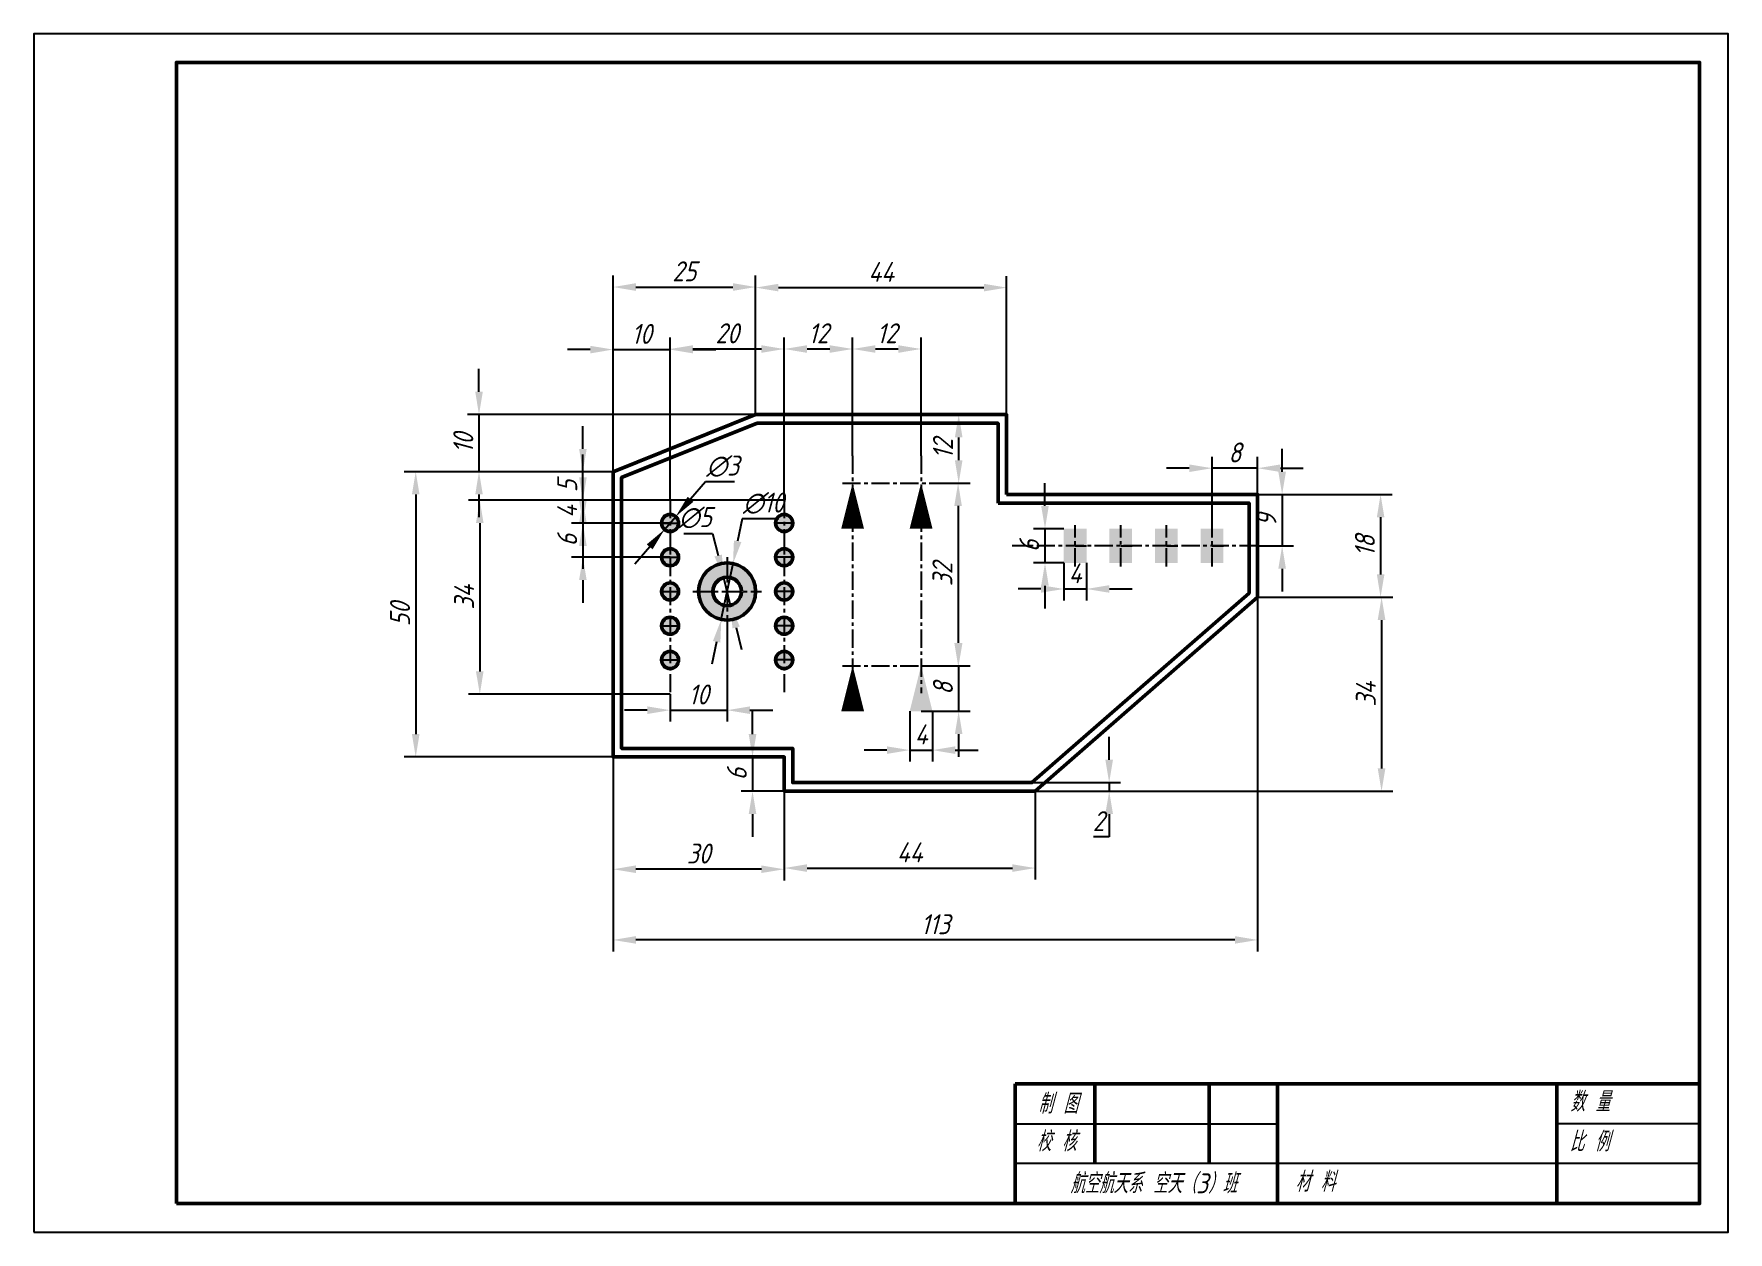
# Model space of a CAD drawing. Header units: millimetres. Extents: x 1 to 2971, y 6 to 1476.
# Drawn here: x 2674 to 2971, y 320.6 to 530.6 of the extents above; entities that cross this region are included whole.
import ezdxf

# ---------------------------------------------------------------- set-up
doc = ezdxf.new("R2010")
doc.units = ezdxf.units.MM
doc.header["$PDMODE"] = 35
doc.linetypes.add('CENTER', pattern=[50.8, 31.75, -6.35, 6.35, -6.35])
for name, color, linetype, lineweight in [('尺寸标注', 7, 'Continuous', 25), ('文字标注', 7, 'Continuous', 25), ('点画线', 1, 'CENTER', 25), ('粗实线', 7, 'Continuous', 50), ('细实线', 3, 'Continuous', 25)]:
    doc.layers.add(name, color=color, linetype=linetype, lineweight=lineweight)
doc.styles.add('国标汉字', font='gbeitc.shx', dxfattribs={"height": 3.5, "bigfont": 'gbcbig.shx'})
doc.dimstyles.new('国标尺寸', dxfattribs={"dimtxt": 3.5, "dimasz": 4, "dimexe": 2, "dimexo": 0, "dimgap": 1, "dimtad": 1, "dimtoh": 1, "dimdec": 0, "dimdsep": 46, "dimtxsty": '国标汉字', "dimcen": 3.5, "dimclre": 256, "dimaunit": 1, "dimadec": 0, "dimazin": 0, "dimtfac": 1, "dimtdec": 0, "dimtmove": 0, "dimatfit": 3, "dimfxl": 1, "dimarcsym": 0})

msp = doc.modelspace()

# ---------------------------------------------------------------- texts
at = {"layer": '尺寸标注', "insert": (2790.5, 414.87), "char_height": 3.5, "attachment_point": 5, "style": '国标汉字'}
msp.add_mtext('10', dxfattribs=at)
at = {"layer": '文字标注', "style": '国标汉字'}
for s, p in [('制 图', (2850.01, 341.41)), ('数 量', (2943.29, 341.76)), ('校 核', (2849.74, 334.81)), ('比 例', (2943.18, 334.77)), ('航空航天系 空天（3）班', (2855.64, 327.45)), ('材 料', (2895.12, 327.74))]:
    msp.add_text(s, height=3.5, dxfattribs=at).set_placement(p)

# ---------------------------------------------------------------- blocks, each defined once
blk = doc.blocks.new('*D150')
at = {"layer": 'Defpoints', "color": 0, "transparency": 16777216}
for p in [(2800.5, 486.28), (2800.5, 463.92), (2775.5, 453.92)]:
    blk.add_point(p, dxfattribs=at)
at = {"layer": '尺寸标注', "lineweight": -2, "transparency": 16777216}
for p, q in [((2775.5, 453.92), (2775.5, 488.28)), ((2800.5, 463.92), (2800.5, 488.28))]:
    blk.add_line(p, q, dxfattribs=at)
at = {"layer": '尺寸标注', "color": 0, "lineweight": -2, "transparency": 16777216}
blk.add_line((2779.5, 486.28), (2796.5, 486.28), dxfattribs=at)
at = {"layer": '尺寸标注', "color": 0, "transparency": 16777216}
for points in [[(2779.5, 486.95), (2779.5, 485.61), (2775.5, 486.28)], [(2796.5, 486.95), (2796.5, 485.61), (2800.5, 486.28)]]:
    blk.add_solid(points, dxfattribs=at)
at = {"layer": '尺寸标注', "color": 0, "transparency": 16777216, "insert": (2788, 489.03), "char_height": 3.5, "attachment_point": 5, "style": '国标汉字'}
blk.add_mtext('25', dxfattribs=at)
blk = doc.blocks.new('*D151')
at = {"layer": 'Defpoints', "color": 0, "transparency": 16777216}
for p in [(2844.5, 486.18), (2800.5, 463.92), (2844.5, 463.92)]:
    blk.add_point(p, dxfattribs=at)
at = {"layer": '尺寸标注', "lineweight": -2, "transparency": 16777216}
for p, q in [((2800.5, 463.92), (2800.5, 488.18)), ((2844.5, 463.92), (2844.5, 488.18))]:
    blk.add_line(p, q, dxfattribs=at)
at = {"layer": '尺寸标注', "color": 0, "lineweight": -2, "transparency": 16777216}
blk.add_line((2804.5, 486.18), (2840.5, 486.18), dxfattribs=at)
at = {"layer": '尺寸标注', "color": 0, "transparency": 16777216}
for points in [[(2804.5, 486.84), (2804.5, 485.51), (2800.5, 486.18)], [(2840.5, 486.84), (2840.5, 485.51), (2844.5, 486.18)]]:
    blk.add_solid(points, dxfattribs=at)
at = {"layer": '尺寸标注', "color": 0, "transparency": 16777216, "insert": (2822.5, 488.93), "char_height": 3.5, "attachment_point": 5, "style": '国标汉字'}
blk.add_mtext('44', dxfattribs=at)
blk = doc.blocks.new('*D153')
at = {"layer": 'Defpoints', "color": 0, "transparency": 16777216}
for p in [(2770.21, 453.92), (2775.5, 453.92), (2805.5, 448.92)]:
    blk.add_point(p, dxfattribs=at)
at = {"layer": '尺寸标注', "color": 0, "lineweight": -2, "transparency": 16777216}
for p, q in [((2770.21, 457.92), (2770.21, 461.92)), ((2770.21, 448.92), (2770.21, 453.92)), ((2770.21, 444.92), (2770.21, 440.92))]:
    blk.add_line(p, q, dxfattribs=at)
at = {"layer": '尺寸标注', "lineweight": -2, "transparency": 16777216}
for p, q in [((2775.5, 453.92), (2768.21, 453.92)), ((2805.5, 448.92), (2768.21, 448.92))]:
    blk.add_line(p, q, dxfattribs=at)
at = {"layer": '尺寸标注', "color": 0, "transparency": 16777216}
for points in [[(2769.55, 457.92), (2770.88, 457.92), (2770.21, 453.92)], [(2769.55, 444.92), (2770.88, 444.92), (2770.21, 448.92)]]:
    blk.add_solid(points, dxfattribs=at)
at = {"layer": '尺寸标注', "color": 0, "transparency": 16777216, "insert": (2767.46, 451.42), "char_height": 3.5, "attachment_point": 5, "rotation": 90, "style": '国标汉字'}
blk.add_mtext('5', dxfattribs=at)
blk = doc.blocks.new('*D154')
at = {"layer": 'Defpoints', "color": 0, "transparency": 16777216}
for p in [(2785.5, 448.92), (2770.21, 444.92), (2785.5, 444.92)]:
    blk.add_point(p, dxfattribs=at)
at = {"layer": '尺寸标注', "color": 0, "lineweight": -2, "transparency": 16777216}
for p, q in [((2770.21, 452.92), (2770.21, 456.92)), ((2770.21, 448.92), (2770.21, 444.92)), ((2770.21, 440.92), (2770.21, 436.92))]:
    blk.add_line(p, q, dxfattribs=at)
at = {"layer": '尺寸标注', "lineweight": -2, "transparency": 16777216}
for p, q in [((2785.5, 448.92), (2768.21, 448.92)), ((2785.5, 444.92), (2768.21, 444.92))]:
    blk.add_line(p, q, dxfattribs=at)
at = {"layer": '尺寸标注', "color": 0, "transparency": 16777216}
for points in [[(2769.55, 452.92), (2770.88, 452.92), (2770.21, 448.92)], [(2769.55, 440.92), (2770.88, 440.92), (2770.21, 444.92)]]:
    blk.add_solid(points, dxfattribs=at)
at = {"layer": '尺寸标注', "color": 0, "transparency": 16777216, "insert": (2767.46, 446.92), "char_height": 3.5, "attachment_point": 5, "rotation": 90, "style": '国标汉字'}
blk.add_mtext('4', dxfattribs=at)
blk = doc.blocks.new('*D155')
at = {"layer": 'Defpoints', "color": 0, "transparency": 16777216}
for p in [(2785.5, 444.92), (2770.21, 438.92), (2785.5, 438.92)]:
    blk.add_point(p, dxfattribs=at)
at = {"layer": '尺寸标注', "color": 0, "lineweight": -2, "transparency": 16777216}
for p, q in [((2770.21, 448.92), (2770.21, 452.92)), ((2770.21, 444.92), (2770.21, 438.92)), ((2770.21, 434.92), (2770.21, 430.92))]:
    blk.add_line(p, q, dxfattribs=at)
at = {"layer": '尺寸标注', "lineweight": -2, "transparency": 16777216}
for p, q in [((2785.5, 444.92), (2768.21, 444.92)), ((2785.5, 438.92), (2768.21, 438.92))]:
    blk.add_line(p, q, dxfattribs=at)
at = {"layer": '尺寸标注', "color": 0, "transparency": 16777216}
for points in [[(2769.55, 448.92), (2770.88, 448.92), (2770.21, 444.92)], [(2769.55, 434.92), (2770.88, 434.92), (2770.21, 438.92)]]:
    blk.add_solid(points, dxfattribs=at)
at = {"layer": '尺寸标注', "color": 0, "transparency": 16777216, "insert": (2767.46, 441.92), "char_height": 3.5, "attachment_point": 5, "rotation": 90, "style": '国标汉字'}
blk.add_mtext('6', dxfattribs=at)
blk = doc.blocks.new('*D156')
at = {"layer": 'Defpoints', "color": 0, "transparency": 16777216}
for p in [(2800.5, 463.92), (2752, 453.92), (2775.5, 453.92)]:
    blk.add_point(p, dxfattribs=at)
at = {"layer": '尺寸标注', "color": 0, "lineweight": -2, "transparency": 16777216}
for p, q in [((2752, 467.92), (2752, 471.92)), ((2752, 463.92), (2752, 453.92)), ((2752, 449.92), (2752, 445.92))]:
    blk.add_line(p, q, dxfattribs=at)
at = {"layer": '尺寸标注', "lineweight": -2, "transparency": 16777216}
for p, q in [((2800.5, 463.92), (2750, 463.92)), ((2775.5, 453.92), (2750, 453.92))]:
    blk.add_line(p, q, dxfattribs=at)
at = {"layer": '尺寸标注', "color": 0, "transparency": 16777216}
for points in [[(2751.34, 467.92), (2752.67, 467.92), (2752, 463.92)], [(2751.34, 449.92), (2752.67, 449.92), (2752, 453.92)]]:
    blk.add_solid(points, dxfattribs=at)
at = {"layer": '尺寸标注', "color": 0, "transparency": 16777216, "insert": (2749.25, 458.92), "char_height": 3.5, "attachment_point": 5, "rotation": 90, "style": '国标汉字'}
blk.add_mtext('10', dxfattribs=at)
blk = doc.blocks.new('*D157')
at = {"layer": 'Defpoints', "color": 0, "transparency": 16777216}
for p in [(2785.5, 475.32), (2775.5, 453.92), (2785.5, 448.92)]:
    blk.add_point(p, dxfattribs=at)
at = {"layer": '尺寸标注', "color": 0, "lineweight": -2, "transparency": 16777216}
for p, q in [((2771.5, 475.32), (2767.5, 475.32)), ((2775.5, 475.32), (2785.5, 475.32)), ((2789.5, 475.32), (2793.5, 475.32))]:
    blk.add_line(p, q, dxfattribs=at)
at = {"layer": '尺寸标注', "lineweight": -2, "transparency": 16777216}
for p, q in [((2775.5, 453.92), (2775.5, 477.32)), ((2785.5, 448.92), (2785.5, 477.32))]:
    blk.add_line(p, q, dxfattribs=at)
at = {"layer": '尺寸标注', "color": 0, "transparency": 16777216}
for points in [[(2771.5, 475.98), (2771.5, 474.65), (2775.5, 475.32)], [(2789.5, 475.98), (2789.5, 474.65), (2785.5, 475.32)]]:
    blk.add_solid(points, dxfattribs=at)
at = {"layer": '尺寸标注', "color": 0, "transparency": 16777216, "insert": (2780.5, 478.07), "char_height": 3.5, "attachment_point": 5, "style": '国标汉字'}
blk.add_mtext('10', dxfattribs=at)
blk = doc.blocks.new('*D158')
at = {"layer": 'Defpoints', "color": 0, "transparency": 16777216}
for p in [(2805.5, 475.42), (2785.5, 448.92), (2805.5, 448.92)]:
    blk.add_point(p, dxfattribs=at)
at = {"layer": '尺寸标注', "lineweight": -2, "transparency": 16777216}
for p, q in [((2785.5, 448.92), (2785.5, 477.42)), ((2805.5, 448.92), (2805.5, 477.42))]:
    blk.add_line(p, q, dxfattribs=at)
at = {"layer": '尺寸标注', "color": 0, "lineweight": -2, "transparency": 16777216}
blk.add_line((2789.5, 475.42), (2801.5, 475.42), dxfattribs=at)
at = {"layer": '尺寸标注', "color": 0, "transparency": 16777216}
for points in [[(2789.5, 476.08), (2789.5, 474.75), (2785.5, 475.42)], [(2801.5, 476.08), (2801.5, 474.75), (2805.5, 475.42)]]:
    blk.add_solid(points, dxfattribs=at)
at = {"layer": '尺寸标注', "color": 0, "transparency": 16777216, "insert": (2795.5, 478.17), "char_height": 3.5, "attachment_point": 5, "style": '国标汉字'}
blk.add_mtext('20', dxfattribs=at)
blk = doc.blocks.new('*D159')
at = {"layer": 'Defpoints', "color": 0, "transparency": 16777216}
for p in [(2817.5, 475.42), (2817.5, 456.72), (2805.5, 448.92)]:
    blk.add_point(p, dxfattribs=at)
at = {"layer": '尺寸标注', "lineweight": -2, "transparency": 16777216}
for p, q in [((2805.5, 448.92), (2805.5, 477.42)), ((2817.5, 456.72), (2817.5, 477.42))]:
    blk.add_line(p, q, dxfattribs=at)
at = {"layer": '尺寸标注', "color": 0, "lineweight": -2, "transparency": 16777216}
blk.add_line((2809.5, 475.42), (2813.5, 475.42), dxfattribs=at)
at = {"layer": '尺寸标注', "color": 0, "transparency": 16777216}
for points in [[(2809.5, 476.08), (2809.5, 474.75), (2805.5, 475.42)], [(2813.5, 476.08), (2813.5, 474.75), (2817.5, 475.42)]]:
    blk.add_solid(points, dxfattribs=at)
at = {"layer": '尺寸标注', "color": 0, "transparency": 16777216, "insert": (2811.5, 478.17), "char_height": 3.5, "attachment_point": 5, "style": '国标汉字'}
blk.add_mtext('12', dxfattribs=at)
blk = doc.blocks.new('*D160')
at = {"layer": 'Defpoints', "color": 0, "transparency": 16777216}
for p in [(2829.5, 475.42), (2817.5, 456.72), (2829.5, 456.72)]:
    blk.add_point(p, dxfattribs=at)
at = {"layer": '尺寸标注', "lineweight": -2, "transparency": 16777216}
for p, q in [((2817.5, 456.72), (2817.5, 477.42)), ((2829.5, 456.72), (2829.5, 477.42))]:
    blk.add_line(p, q, dxfattribs=at)
at = {"layer": '尺寸标注', "color": 0, "lineweight": -2, "transparency": 16777216}
blk.add_line((2821.5, 475.42), (2825.5, 475.42), dxfattribs=at)
at = {"layer": '尺寸标注', "color": 0, "transparency": 16777216}
for points in [[(2821.5, 476.08), (2821.5, 474.75), (2817.5, 475.42)], [(2825.5, 476.08), (2825.5, 474.75), (2829.5, 475.42)]]:
    blk.add_solid(points, dxfattribs=at)
at = {"layer": '尺寸标注', "color": 0, "transparency": 16777216, "insert": (2823.5, 478.17), "char_height": 3.5, "attachment_point": 5, "style": '国标汉字'}
blk.add_mtext('12', dxfattribs=at)
blk = doc.blocks.new('*D161')
at = {"layer": 'Defpoints', "color": 0, "transparency": 16777216}
for p in [(2831.3, 463.92), (2836.09, 463.92), (2831.3, 451.92)]:
    blk.add_point(p, dxfattribs=at)
at = {"layer": '尺寸标注', "lineweight": -2, "transparency": 16777216}
for p, q in [((2831.3, 463.92), (2838.09, 463.92)), ((2831.3, 451.92), (2838.09, 451.92))]:
    blk.add_line(p, q, dxfattribs=at)
at = {"layer": '尺寸标注', "color": 0, "lineweight": -2, "transparency": 16777216}
blk.add_line((2836.09, 455.92), (2836.09, 459.92), dxfattribs=at)
at = {"layer": '尺寸标注', "color": 0, "transparency": 16777216}
for points in [[(2835.42, 459.92), (2836.76, 459.92), (2836.09, 463.92)], [(2835.42, 455.92), (2836.76, 455.92), (2836.09, 451.92)]]:
    blk.add_solid(points, dxfattribs=at)
at = {"layer": '尺寸标注', "color": 0, "transparency": 16777216, "insert": (2833.34, 457.92), "char_height": 3.5, "attachment_point": 5, "rotation": 90, "style": '国标汉字'}
blk.add_mtext('12', dxfattribs=at)
blk = doc.blocks.new('*D162')
at = {"layer": 'Defpoints', "color": 0, "transparency": 16777216}
for p in [(2831.3, 451.92), (2831.3, 419.92), (2835.99, 419.92)]:
    blk.add_point(p, dxfattribs=at)
at = {"layer": '尺寸标注', "lineweight": -2, "transparency": 16777216}
for p, q in [((2831.3, 451.92), (2837.99, 451.92)), ((2831.3, 419.92), (2837.99, 419.92))]:
    blk.add_line(p, q, dxfattribs=at)
at = {"layer": '尺寸标注', "color": 0, "lineweight": -2, "transparency": 16777216}
blk.add_line((2835.99, 447.92), (2835.99, 423.92), dxfattribs=at)
at = {"layer": '尺寸标注', "color": 0, "transparency": 16777216}
for points in [[(2835.32, 447.92), (2836.65, 447.92), (2835.99, 451.92)], [(2835.32, 423.92), (2836.65, 423.92), (2835.99, 419.92)]]:
    blk.add_solid(points, dxfattribs=at)
at = {"layer": '尺寸标注', "color": 0, "transparency": 16777216, "insert": (2833.24, 435.92), "char_height": 3.5, "attachment_point": 5, "rotation": 90, "style": '国标汉字'}
blk.add_mtext('32', dxfattribs=at)
blk = doc.blocks.new('*D163')
at = {"layer": 'Defpoints', "color": 0, "transparency": 16777216}
for p in [(2829.5, 419.92), (2829.5, 411.92), (2836.08, 411.92)]:
    blk.add_point(p, dxfattribs=at)
at = {"layer": '尺寸标注', "color": 0, "lineweight": -2, "transparency": 16777216}
for p, q in [((2836.08, 423.92), (2836.08, 427.92)), ((2836.08, 419.92), (2836.08, 411.92)), ((2836.08, 407.92), (2836.08, 403.92))]:
    blk.add_line(p, q, dxfattribs=at)
at = {"layer": '尺寸标注', "lineweight": -2, "transparency": 16777216}
for p, q in [((2829.5, 419.92), (2838.08, 419.92)), ((2829.5, 411.92), (2838.08, 411.92))]:
    blk.add_line(p, q, dxfattribs=at)
at = {"layer": '尺寸标注', "color": 0, "transparency": 16777216}
for points in [[(2835.42, 423.92), (2836.75, 423.92), (2836.08, 419.92)], [(2835.42, 407.92), (2836.75, 407.92), (2836.08, 411.92)]]:
    blk.add_solid(points, dxfattribs=at)
at = {"layer": '尺寸标注', "color": 0, "transparency": 16777216, "insert": (2833.33, 415.92), "char_height": 3.5, "attachment_point": 5, "rotation": 90, "style": '国标汉字'}
blk.add_mtext('8', dxfattribs=at)
blk = doc.blocks.new('*D164')
at = {"layer": 'Defpoints', "color": 0, "transparency": 16777216}
for p in [(2827.5, 411.92), (2831.5, 411.92), (2831.5, 405.12)]:
    blk.add_point(p, dxfattribs=at)
at = {"layer": '尺寸标注', "lineweight": -2, "transparency": 16777216}
for p, q in [((2827.5, 411.92), (2827.5, 403.12)), ((2831.5, 411.92), (2831.5, 403.12))]:
    blk.add_line(p, q, dxfattribs=at)
at = {"layer": '尺寸标注', "color": 0, "lineweight": -2, "transparency": 16777216}
for p, q in [((2823.5, 405.12), (2819.5, 405.12)), ((2827.5, 405.12), (2831.5, 405.12)), ((2835.5, 405.12), (2839.5, 405.12))]:
    blk.add_line(p, q, dxfattribs=at)
at = {"layer": '尺寸标注', "color": 0, "transparency": 16777216}
for points in [[(2823.5, 405.78), (2823.5, 404.45), (2827.5, 405.12)], [(2835.5, 405.78), (2835.5, 404.45), (2831.5, 405.12)]]:
    blk.add_solid(points, dxfattribs=at)
at = {"layer": '尺寸标注', "color": 0, "transparency": 16777216, "insert": (2829.5, 407.87), "char_height": 3.5, "attachment_point": 5, "style": '国标汉字'}
blk.add_mtext('4', dxfattribs=at)
blk = doc.blocks.new('*D165')
at = {"layer": 'Defpoints', "color": 0, "transparency": 16777216}
for p in [(2848.94, 399.42), (2848.94, 397.92), (2862.47, 397.92)]:
    blk.add_point(p, dxfattribs=at)
at = {"layer": '尺寸标注', "color": 0, "lineweight": -2, "transparency": 16777216}
for p, q in [((2862.47, 403.42), (2862.47, 407.42)), ((2862.47, 399.42), (2862.47, 397.92)), ((2862.47, 393.92), (2862.47, 389.92)), ((2862.47, 389.92), (2859.72, 389.92))]:
    blk.add_line(p, q, dxfattribs=at)
at = {"layer": '尺寸标注', "lineweight": -2, "transparency": 16777216}
for p, q in [((2848.94, 399.42), (2864.47, 399.42)), ((2848.94, 397.92), (2864.47, 397.92))]:
    blk.add_line(p, q, dxfattribs=at)
at = {"layer": '尺寸标注', "color": 0, "transparency": 16777216}
for points in [[(2861.8, 403.42), (2863.14, 403.42), (2862.47, 399.42)], [(2861.8, 393.92), (2863.14, 393.92), (2862.47, 397.92)]]:
    blk.add_solid(points, dxfattribs=at)
at = {"layer": '尺寸标注', "color": 0, "transparency": 16777216, "insert": (2860.6, 392.67), "char_height": 3.5, "attachment_point": 5, "style": '国标汉字'}
blk.add_mtext('2', dxfattribs=at)
blk = doc.blocks.new('*D166')
at = {"layer": 'Defpoints', "color": 0, "transparency": 16777216}
for p in [(2888.5, 449.92), (2888.5, 440.92), (2892.79, 440.92)]:
    blk.add_point(p, dxfattribs=at)
at = {"layer": '尺寸标注', "color": 0, "lineweight": -2, "transparency": 16777216}
for p, q in [((2892.79, 453.92), (2892.79, 457.92)), ((2892.79, 449.92), (2892.79, 440.92)), ((2892.79, 436.92), (2892.79, 432.92))]:
    blk.add_line(p, q, dxfattribs=at)
at = {"layer": '尺寸标注', "lineweight": -2, "transparency": 16777216}
for p, q in [((2888.5, 449.92), (2894.79, 449.92)), ((2888.5, 440.92), (2894.79, 440.92))]:
    blk.add_line(p, q, dxfattribs=at)
at = {"layer": '尺寸标注', "color": 0, "transparency": 16777216}
for points in [[(2892.12, 453.92), (2893.46, 453.92), (2892.79, 449.92)], [(2892.12, 436.92), (2893.46, 436.92), (2892.79, 440.92)]]:
    blk.add_solid(points, dxfattribs=at)
at = {"layer": '尺寸标注', "color": 0, "transparency": 16777216, "insert": (2890.04, 445.42), "char_height": 3.5, "attachment_point": 5, "rotation": 90, "style": '国标汉字'}
blk.add_mtext('9', dxfattribs=at)
blk = doc.blocks.new('*D167')
at = {"layer": 'Defpoints', "color": 0, "transparency": 16777216}
for p in [(2880.5, 454.53), (2888.5, 449.92), (2880.5, 444.52)]:
    blk.add_point(p, dxfattribs=at)
at = {"layer": '尺寸标注', "color": 0, "lineweight": -2, "transparency": 16777216}
for p, q in [((2876.5, 454.53), (2872.5, 454.53)), ((2888.5, 454.53), (2880.5, 454.53)), ((2892.5, 454.53), (2896.5, 454.53))]:
    blk.add_line(p, q, dxfattribs=at)
at = {"layer": '尺寸标注', "lineweight": -2, "transparency": 16777216}
for p, q in [((2880.5, 444.52), (2880.5, 456.53)), ((2888.5, 449.92), (2888.5, 456.53))]:
    blk.add_line(p, q, dxfattribs=at)
at = {"layer": '尺寸标注', "color": 0, "transparency": 16777216}
for points in [[(2876.5, 455.19), (2876.5, 453.86), (2880.5, 454.53)], [(2892.5, 455.19), (2892.5, 453.86), (2888.5, 454.53)]]:
    blk.add_solid(points, dxfattribs=at)
at = {"layer": '尺寸标注', "color": 0, "transparency": 16777216, "insert": (2884.5, 457.28), "char_height": 3.5, "attachment_point": 5, "style": '国标汉字'}
blk.add_mtext('8', dxfattribs=at)
blk = doc.blocks.new('*D168')
at = {"layer": 'Defpoints', "color": 0, "transparency": 16777216}
for p in [(2854.5, 437.92), (2858.5, 437.92), (2858.5, 433.36)]:
    blk.add_point(p, dxfattribs=at)
at = {"layer": '尺寸标注', "lineweight": -2, "transparency": 16777216}
for p, q in [((2854.5, 437.92), (2854.5, 431.36)), ((2858.5, 437.92), (2858.5, 431.36))]:
    blk.add_line(p, q, dxfattribs=at)
at = {"layer": '尺寸标注', "color": 0, "lineweight": -2, "transparency": 16777216}
for p, q in [((2850.5, 433.36), (2846.5, 433.36)), ((2854.5, 433.36), (2858.5, 433.36)), ((2862.5, 433.36), (2866.5, 433.36))]:
    blk.add_line(p, q, dxfattribs=at)
at = {"layer": '尺寸标注', "color": 0, "transparency": 16777216}
for points in [[(2850.5, 434.03), (2850.5, 432.7), (2854.5, 433.36)], [(2862.5, 434.03), (2862.5, 432.7), (2858.5, 433.36)]]:
    blk.add_solid(points, dxfattribs=at)
at = {"layer": '尺寸标注', "color": 0, "transparency": 16777216, "insert": (2856.5, 436.11), "char_height": 3.5, "attachment_point": 5, "style": '国标汉字'}
blk.add_mtext('4', dxfattribs=at)
blk = doc.blocks.new('*D169')
at = {"layer": 'Defpoints', "color": 0, "transparency": 16777216}
for p in [(2854.5, 443.92), (2851.22, 437.92), (2854.5, 437.92)]:
    blk.add_point(p, dxfattribs=at)
at = {"layer": '尺寸标注', "color": 0, "lineweight": -2, "transparency": 16777216}
for p, q in [((2851.22, 447.92), (2851.22, 451.92)), ((2851.22, 443.92), (2851.22, 437.92)), ((2851.22, 433.92), (2851.22, 429.92))]:
    blk.add_line(p, q, dxfattribs=at)
at = {"layer": '尺寸标注', "lineweight": -2, "transparency": 16777216}
for p, q in [((2854.5, 443.92), (2849.22, 443.92)), ((2854.5, 437.92), (2849.22, 437.92))]:
    blk.add_line(p, q, dxfattribs=at)
at = {"layer": '尺寸标注', "color": 0, "transparency": 16777216}
for points in [[(2850.55, 447.92), (2851.88, 447.92), (2851.22, 443.92)], [(2850.55, 433.92), (2851.88, 433.92), (2851.22, 437.92)]]:
    blk.add_solid(points, dxfattribs=at)
at = {"layer": '尺寸标注', "color": 0, "transparency": 16777216, "insert": (2848.47, 440.92), "char_height": 3.5, "attachment_point": 5, "rotation": 90, "style": '国标汉字'}
blk.add_mtext('6', dxfattribs=at)
blk = doc.blocks.new('*D170')
at = {"layer": 'Defpoints', "color": 0, "transparency": 16777216}
for p in [(2785.5, 448.92), (2752.14, 414.92), (2785.5, 414.92)]:
    blk.add_point(p, dxfattribs=at)
at = {"layer": '尺寸标注', "lineweight": -2, "transparency": 16777216}
for p, q in [((2785.5, 448.92), (2750.14, 448.92)), ((2785.5, 414.92), (2750.14, 414.92))]:
    blk.add_line(p, q, dxfattribs=at)
at = {"layer": '尺寸标注', "color": 0, "lineweight": -2, "transparency": 16777216}
blk.add_line((2752.14, 444.92), (2752.14, 418.92), dxfattribs=at)
at = {"layer": '尺寸标注', "color": 0, "transparency": 16777216}
for points in [[(2751.47, 444.92), (2752.8, 444.92), (2752.14, 448.92)], [(2751.47, 418.92), (2752.8, 418.92), (2752.14, 414.92)]]:
    blk.add_solid(points, dxfattribs=at)
at = {"layer": '尺寸标注', "color": 0, "transparency": 16777216, "insert": (2749.39, 431.92), "char_height": 3.5, "attachment_point": 5, "rotation": 90, "style": '国标汉字'}
blk.add_mtext('34', dxfattribs=at)
blk = doc.blocks.new('*D171')
at = {"layer": 'Defpoints', "color": 0, "transparency": 16777216}
for p in [(2775.5, 453.92), (2740.91, 403.92), (2775.5, 403.92)]:
    blk.add_point(p, dxfattribs=at)
at = {"layer": '尺寸标注', "lineweight": -2, "transparency": 16777216}
for p, q in [((2775.5, 453.92), (2738.91, 453.92)), ((2775.5, 403.92), (2738.91, 403.92))]:
    blk.add_line(p, q, dxfattribs=at)
at = {"layer": '尺寸标注', "color": 0, "lineweight": -2, "transparency": 16777216}
blk.add_line((2740.91, 449.92), (2740.91, 407.92), dxfattribs=at)
at = {"layer": '尺寸标注', "color": 0, "transparency": 16777216}
for points in [[(2740.24, 449.92), (2741.57, 449.92), (2740.91, 453.92)], [(2740.24, 407.92), (2741.57, 407.92), (2740.91, 403.92)]]:
    blk.add_solid(points, dxfattribs=at)
at = {"layer": '尺寸标注', "color": 0, "transparency": 16777216, "insert": (2738.16, 428.92), "char_height": 3.5, "attachment_point": 5, "rotation": 90, "style": '国标汉字'}
blk.add_mtext('50', dxfattribs=at)
blk = doc.blocks.new('*D172')
at = {"layer": 'Defpoints', "color": 0, "transparency": 16777216}
for p in [(2805.5, 403.92), (2799.95, 397.92), (2805.5, 397.92)]:
    blk.add_point(p, dxfattribs=at)
at = {"layer": '尺寸标注', "color": 0, "lineweight": -2, "transparency": 16777216}
for p, q in [((2799.95, 407.92), (2799.95, 411.92)), ((2799.95, 403.92), (2799.95, 397.92)), ((2799.95, 393.92), (2799.95, 389.92))]:
    blk.add_line(p, q, dxfattribs=at)
at = {"layer": '尺寸标注', "lineweight": -2, "transparency": 16777216}
for p, q in [((2805.5, 403.92), (2797.95, 403.92)), ((2805.5, 397.92), (2797.95, 397.92))]:
    blk.add_line(p, q, dxfattribs=at)
at = {"layer": '尺寸标注', "color": 0, "transparency": 16777216}
for points in [[(2799.28, 407.92), (2800.62, 407.92), (2799.95, 403.92)], [(2799.28, 393.92), (2800.62, 393.92), (2799.95, 397.92)]]:
    blk.add_solid(points, dxfattribs=at)
at = {"layer": '尺寸标注', "color": 0, "transparency": 16777216, "insert": (2797.2, 400.92), "char_height": 3.5, "attachment_point": 5, "rotation": 90, "style": '国标汉字'}
blk.add_mtext('6', dxfattribs=at)
blk = doc.blocks.new('*D173')
at = {"layer": 'Defpoints', "color": 0, "transparency": 16777216}
for p in [(2775.5, 403.92), (2805.5, 397.92), (2775.5, 384.24)]:
    blk.add_point(p, dxfattribs=at)
at = {"layer": '尺寸标注', "lineweight": -2, "transparency": 16777216}
for p, q in [((2775.5, 403.92), (2775.5, 382.24)), ((2805.5, 397.92), (2805.5, 382.24))]:
    blk.add_line(p, q, dxfattribs=at)
at = {"layer": '尺寸标注', "color": 0, "lineweight": -2, "transparency": 16777216}
blk.add_line((2801.5, 384.24), (2779.5, 384.24), dxfattribs=at)
at = {"layer": '尺寸标注', "color": 0, "transparency": 16777216}
for points in [[(2779.5, 384.91), (2779.5, 383.58), (2775.5, 384.24)], [(2801.5, 384.91), (2801.5, 383.58), (2805.5, 384.24)]]:
    blk.add_solid(points, dxfattribs=at)
at = {"layer": '尺寸标注', "color": 0, "transparency": 16777216, "insert": (2790.5, 386.99), "char_height": 3.5, "attachment_point": 5, "style": '国标汉字'}
blk.add_mtext('30', dxfattribs=at)
blk = doc.blocks.new('*D174')
at = {"layer": 'Defpoints', "color": 0, "transparency": 16777216}
for p in [(2805.5, 397.92), (2849.5, 397.92), (2849.5, 384.45)]:
    blk.add_point(p, dxfattribs=at)
at = {"layer": '尺寸标注', "lineweight": -2, "transparency": 16777216}
for p, q in [((2805.5, 397.92), (2805.5, 382.45)), ((2849.5, 397.92), (2849.5, 382.45))]:
    blk.add_line(p, q, dxfattribs=at)
at = {"layer": '尺寸标注', "color": 0, "lineweight": -2, "transparency": 16777216}
blk.add_line((2809.5, 384.45), (2845.5, 384.45), dxfattribs=at)
at = {"layer": '尺寸标注', "color": 0, "transparency": 16777216}
for points in [[(2809.5, 385.11), (2809.5, 383.78), (2805.5, 384.45)], [(2845.5, 385.11), (2845.5, 383.78), (2849.5, 384.45)]]:
    blk.add_solid(points, dxfattribs=at)
at = {"layer": '尺寸标注', "color": 0, "transparency": 16777216, "insert": (2827.5, 387.2), "char_height": 3.5, "attachment_point": 5, "style": '国标汉字'}
blk.add_mtext('44', dxfattribs=at)
blk = doc.blocks.new('*D175')
at = {"layer": 'Defpoints', "color": 0, "transparency": 16777216}
for p in [(2888.5, 431.92), (2775.5, 403.92), (2775.5, 371.85)]:
    blk.add_point(p, dxfattribs=at)
at = {"layer": '尺寸标注', "lineweight": -2, "transparency": 16777216}
for p, q in [((2888.5, 431.92), (2888.5, 369.85)), ((2775.5, 403.92), (2775.5, 369.85))]:
    blk.add_line(p, q, dxfattribs=at)
at = {"layer": '尺寸标注', "color": 0, "lineweight": -2, "transparency": 16777216}
blk.add_line((2884.5, 371.85), (2779.5, 371.85), dxfattribs=at)
at = {"layer": '尺寸标注', "color": 0, "transparency": 16777216}
for points in [[(2779.5, 372.52), (2779.5, 371.19), (2775.5, 371.85)], [(2884.5, 372.52), (2884.5, 371.19), (2888.5, 371.85)]]:
    blk.add_solid(points, dxfattribs=at)
at = {"layer": '尺寸标注', "color": 0, "transparency": 16777216, "insert": (2832, 374.6), "char_height": 3.5, "attachment_point": 5, "style": '国标汉字'}
blk.add_mtext('113', dxfattribs=at)
blk = doc.blocks.new('*D176')
at = {"layer": 'Defpoints', "color": 0, "transparency": 16777216}
for p in [(2888.5, 449.92), (2888.5, 431.92), (2910.05, 431.92)]:
    blk.add_point(p, dxfattribs=at)
at = {"layer": '尺寸标注', "lineweight": -2, "transparency": 16777216}
for p, q in [((2888.5, 449.92), (2912.05, 449.92)), ((2888.5, 431.92), (2912.05, 431.92))]:
    blk.add_line(p, q, dxfattribs=at)
at = {"layer": '尺寸标注', "color": 0, "lineweight": -2, "transparency": 16777216}
blk.add_line((2910.05, 445.92), (2910.05, 435.92), dxfattribs=at)
at = {"layer": '尺寸标注', "color": 0, "transparency": 16777216}
for points in [[(2909.39, 445.92), (2910.72, 445.92), (2910.05, 449.92)], [(2909.39, 435.92), (2910.72, 435.92), (2910.05, 431.92)]]:
    blk.add_solid(points, dxfattribs=at)
at = {"layer": '尺寸标注', "color": 0, "transparency": 16777216, "insert": (2907.3, 440.92), "char_height": 3.5, "attachment_point": 5, "rotation": 90, "style": '国标汉字'}
blk.add_mtext('18', dxfattribs=at)
blk = doc.blocks.new('*D177')
at = {"layer": 'Defpoints', "color": 0, "transparency": 16777216}
for p in [(2888.5, 431.92), (2849.5, 397.92), (2910.22, 397.92)]:
    blk.add_point(p, dxfattribs=at)
at = {"layer": '尺寸标注', "lineweight": -2, "transparency": 16777216}
for p, q in [((2888.5, 431.92), (2912.22, 431.92)), ((2849.5, 397.92), (2912.22, 397.92))]:
    blk.add_line(p, q, dxfattribs=at)
at = {"layer": '尺寸标注', "color": 0, "lineweight": -2, "transparency": 16777216}
blk.add_line((2910.22, 427.92), (2910.22, 401.92), dxfattribs=at)
at = {"layer": '尺寸标注', "color": 0, "transparency": 16777216}
for points in [[(2909.55, 427.92), (2910.89, 427.92), (2910.22, 431.92)], [(2909.55, 401.92), (2910.89, 401.92), (2910.22, 397.92)]]:
    blk.add_solid(points, dxfattribs=at)
at = {"layer": '尺寸标注', "color": 0, "transparency": 16777216, "insert": (2907.47, 414.92), "char_height": 3.5, "attachment_point": 5, "rotation": 90, "style": '国标汉字'}
blk.add_mtext('34', dxfattribs=at)
blk = doc.blocks.new('*D179')
at = {"layer": 'Defpoints', "color": 0, "transparency": 16777216}
for p in [(2786.48, 446.05), (2784.52, 443.78)]:
    blk.add_point(p, dxfattribs=at)
at = {"layer": '尺寸标注', "color": 0, "lineweight": -2, "transparency": 16777216}
for p, q in [((2791.69, 452.12), (2789.08, 449.09)), ((2796.77, 452.12), (2791.69, 452.12)), ((2784.52, 443.78), (2786.48, 446.05)), ((2781.92, 440.74), (2779.31, 437.71))]:
    blk.add_line(p, q, dxfattribs=at)
at = {"layer": '尺寸标注', "color": 0, "transparency": 16777216}
for points in [[(2788.58, 449.52), (2789.59, 448.65), (2786.48, 446.05)], [(2781.41, 441.18), (2782.42, 440.31), (2784.52, 443.78)]]:
    blk.add_solid(points, dxfattribs=at)
at = {"layer": '尺寸标注', "color": 0, "transparency": 16777216, "insert": (2794.73, 454.87), "char_height": 3.5, "attachment_point": 5, "style": '国标汉字'}
blk.add_mtext('∅3', dxfattribs=at)
blk = doc.blocks.new('*D180')
at = {"layer": 'Defpoints', "color": 0, "transparency": 16777216}
for p in [(2796.53, 437.81), (2794.48, 428.02)]:
    blk.add_point(p, dxfattribs=at)
at = {"layer": '尺寸标注', "color": 0, "lineweight": -2, "transparency": 16777216}
for p, q in [((2798.16, 445.64), (2797.34, 441.73)), ((2804.56, 445.64), (2798.16, 445.64)), ((2794.48, 428.02), (2796.53, 437.81)), ((2793.66, 424.11), (2792.84, 420.19))]:
    blk.add_line(p, q, dxfattribs=at)
at = {"layer": '尺寸标注', "color": 0, "transparency": 16777216}
for points in [[(2796.69, 441.86), (2798, 441.59), (2796.53, 437.81)], [(2793.01, 424.24), (2794.31, 423.97), (2794.48, 428.02)]]:
    blk.add_solid(points, dxfattribs=at)
at = {"layer": '尺寸标注', "color": 0, "transparency": 16777216, "insert": (2801.86, 448.39), "char_height": 3.5, "attachment_point": 5, "style": '国标汉字'}
blk.add_mtext('∅10', dxfattribs=at)
blk = doc.blocks.new('*D181')
at = {"layer": 'Defpoints', "color": 0, "transparency": 16777216}
for p in [(2794.9, 435.34), (2796.11, 430.49)]:
    blk.add_point(p, dxfattribs=at)
at = {"layer": '尺寸标注', "color": 0, "lineweight": -2, "transparency": 16777216}
for p, q in [((2787.88, 443.1), (2792.96, 443.1)), ((2792.96, 443.1), (2793.93, 439.22)), ((2796.11, 430.49), (2794.9, 435.34)), ((2797.07, 426.61), (2798.04, 422.73))]:
    blk.add_line(p, q, dxfattribs=at)
at = {"layer": '尺寸标注', "color": 0, "transparency": 16777216}
for points in [[(2794.58, 439.38), (2793.28, 439.06), (2794.9, 435.34)], [(2797.72, 426.77), (2796.43, 426.45), (2796.11, 430.49)]]:
    blk.add_solid(points, dxfattribs=at)
at = {"layer": '尺寸标注', "color": 0, "transparency": 16777216, "insert": (2789.92, 445.85), "char_height": 3.5, "attachment_point": 5, "style": '国标汉字'}
blk.add_mtext('∅5', dxfattribs=at)

# ---------------------------------------------------------------- dimensions: what is measured, and where the dimension line sits
at = {"layer": '尺寸标注'}
for base, p1, p2, picture, middle in [((2800.5, 486.28), (2775.5, 453.92), (2800.5, 463.92), '*D150', (2788, 489.03)), ((2844.5, 486.18), (2800.5, 463.92), (2844.5, 463.92), '*D151', (2822.5, 488.93)), ((2785.5, 475.32), (2775.5, 453.92), (2785.5, 448.92), '*D157', (2780.5, 478.07)), ((2805.5, 475.42), (2785.5, 448.92), (2805.5, 448.92), '*D158', (2795.5, 478.17)), ((2817.5, 475.42), (2805.5, 448.92), (2817.5, 456.72), '*D159', (2811.5, 478.17)), ((2829.5, 475.42), (2817.5, 456.72), (2829.5, 456.72), '*D160', (2823.5, 478.17)), ((2880.5, 454.53), (2888.5, 449.92), (2880.5, 444.52), '*D167', (2884.5, 457.28)), ((2858.5, 433.36), (2854.5, 437.92), (2858.5, 437.92), '*D168', (2856.5, 436.11)), ((2775.5, 371.85), (2888.5, 431.92), (2775.5, 403.92), '*D175', (2832, 374.6)), ((2831.5, 405.12), (2827.5, 411.92), (2831.5, 411.92), '*D164', (2829.5, 407.87)), ((2775.5, 384.24), (2805.5, 397.92), (2775.5, 403.92), '*D173', (2790.5, 386.99)), ((2849.5, 384.45), (2805.5, 397.92), (2849.5, 397.92), '*D174', (2827.5, 387.2))]:
    dim = msp.add_linear_dim(base=base, p1=p1, p2=p2, dimstyle='国标尺寸', dxfattribs=at)
    dim.commit()
    dim.dimension.update_dxf_attribs({"geometry": picture, "text_midpoint": middle})
for base, p1, p2, picture, middle in [((2752, 453.92), (2800.5, 463.92), (2775.5, 453.92), '*D156', (2749.25, 458.92)), ((2836.09, 463.92), (2831.3, 451.92), (2831.3, 463.92), '*D161', (2833.34, 457.92)), ((2770.21, 453.92), (2805.5, 448.92), (2775.5, 453.92), '*D153', (2767.46, 451.42)), ((2892.79, 440.92), (2888.5, 449.92), (2888.5, 440.92), '*D166', (2890.04, 445.42)), ((2770.21, 444.92), (2785.5, 448.92), (2785.5, 444.92), '*D154', (2767.46, 446.92)), ((2740.91, 403.92), (2775.5, 453.92), (2775.5, 403.92), '*D171', (2738.16, 428.92)), ((2770.21, 438.92), (2785.5, 444.92), (2785.5, 438.92), '*D155', (2767.46, 441.92)), ((2835.99, 419.92), (2831.3, 451.92), (2831.3, 419.92), '*D162', (2833.24, 435.92)), ((2851.22, 437.92), (2854.5, 443.92), (2854.5, 437.92), '*D169', (2848.47, 440.92)), ((2752.14, 414.92), (2785.5, 448.92), (2785.5, 414.92), '*D170', (2749.39, 431.92)), ((2910.05, 431.92), (2888.5, 449.92), (2888.5, 431.92), '*D176', (2907.3, 440.92)), ((2910.22, 397.92), (2888.5, 431.92), (2849.5, 397.92), '*D177', (2907.47, 414.92)), ((2836.08, 411.92), (2829.5, 419.92), (2829.5, 411.92), '*D163', (2833.33, 415.92)), ((2799.95, 397.92), (2805.5, 403.92), (2805.5, 397.92), '*D172', (2797.2, 400.92)), ((2862.4709377, 397.9157645), (2848.93938169, 399.4157645), (2848.93938169, 397.9157645), '*D165', (2860.5959377, 392.6657645))]:
    dim = msp.add_linear_dim(base=base, p1=p1, p2=p2, angle=90, dimstyle='国标尺寸', dxfattribs=at)
    dim.commit()
    dim.dimension.update_dxf_attribs({"geometry": picture, "text_midpoint": middle})
for p1, p2, picture, middle in [((2784.52, 443.78), (2786.48, 446.05), '*D179', (2794.73, 454.87)), ((2794.48, 428.02), (2796.53, 437.81), '*D180', (2801.86, 448.39)), ((2796.11, 430.49), (2794.9, 435.34), '*D181', (2789.92, 445.85))]:
    dim = msp.add_diameter_dim_2p(p1=p1, p2=p2, dimstyle='国标尺寸', dxfattribs=at)
    dim.commit()
    dim.dimension.update_dxf_attribs({"geometry": picture, "text_midpoint": middle})

# ---------------------------------------------------------------- hatches: boundary and pattern name
at = {"layer": '尺寸标注', "true_color": 0xffffff}
h = msp.add_hatch(color=7, dxfattribs=at)
h.dxf.hatch_style = 1
h.paths.add_polyline_path([(2831.5, 411.92), (2829.5, 419.92), (2827.5, 411.92)])
at = {"layer": '粗实线', "true_color": 0xffffff}
h = msp.add_hatch(color=7, dxfattribs=at)
h.dxf.hatch_style = 1
h.paths.add_polyline_path([(2790.5, 432.92, 1), (2800.5, 432.92, 1)])
h.paths.add_polyline_path([(2798, 432.92, -1), (2793, 432.92, -1)], flags=16)
h.paths.add_polyline_path([(2804, 444.92, 1), (2807, 444.92, 1)])
h.paths.add_polyline_path([(2804, 438.92, 1), (2807, 438.92, 1)])
h.paths.add_polyline_path([(2804, 432.92, 1), (2807, 432.92, 1)])
h.paths.add_polyline_path([(2807, 426.92, 1), (2804, 426.92, 1)])
h.paths.add_polyline_path([(2804, 420.92, 1), (2807, 420.92, 1)])
h.paths.add_polyline_path([(2787, 444.92, 1), (2784, 444.92, 1)])
h.paths.add_polyline_path([(2784, 438.92, 1), (2787, 438.92, 1)])
h.paths.add_polyline_path([(2784, 432.92, 1), (2787, 432.92, 1)])
h.paths.add_polyline_path([(2787, 426.92, 1), (2784, 426.92, 1)])
h.paths.add_polyline_path([(2784, 420.92, 1), (2787, 420.92, 1)])
h = msp.add_hatch(color=7, dxfattribs=at)
h.dxf.hatch_style = 1
h.paths.add_polyline_path([(2854.5, 437.92), (2858.5, 437.92), (2858.5, 443.92), (2854.5, 443.92)])
h = msp.add_hatch(color=7, dxfattribs=at)
h.dxf.hatch_style = 1
h.paths.add_polyline_path([(2862.5, 437.92), (2866.5, 437.92), (2866.5, 443.92), (2862.5, 443.92)])
h = msp.add_hatch(color=7, dxfattribs=at)
h.dxf.hatch_style = 1
h.paths.add_polyline_path([(2870.5, 437.92), (2874.5, 437.92), (2874.5, 443.92), (2870.5, 443.92)])
h = msp.add_hatch(color=7, dxfattribs=at)
h.dxf.hatch_style = 1
h.paths.add_polyline_path([(2878.5, 437.92), (2882.5, 437.92), (2882.5, 443.92), (2878.5, 443.92)])

# ---------------------------------------------------------------- linework, layer by layer
at = {"layer": '尺寸标注'}
for p, q in [((2795.5, 426.92), (2795.5, 410.12)), ((2785.5, 414.92), (2785.5, 410.12)), ((2781.5, 412.12), (2777.5, 412.12)), ((2785.5, 412.12), (2795.5, 412.12)), ((2799.5, 412.12), (2803.5, 412.12)), ((2829.5, 411.92), (2831.5, 411.92))]:
    msp.add_line(p, q, dxfattribs=at)
for points in [[(2781.5, 412.78), (2781.5, 411.45), (2785.5, 412.12)], [(2799.5, 412.78), (2799.5, 411.45), (2795.5, 412.12)]]:
    msp.add_solid(points, dxfattribs=at)
at = {"layer": '点画线', "ltscale": 0.1}
for p, q in [((2817.5, 456.72), (2817.5, 415.12)), ((2829.5, 456.72), (2829.5, 415.12)), ((2815.7, 451.92), (2831.3, 451.92)), ((2785.5, 448.92), (2785.5, 414.92)), ((2805.5, 448.92), (2805.5, 414.92)), ((2783.7, 444.92), (2787.3, 444.92)), ((2807.3, 444.92), (2803.7, 444.92)), ((2856.5, 437.32), (2856.5, 444.52)), ((2864.5, 437.32), (2864.5, 444.52)), ((2872.5, 437.32), (2872.5, 444.52)), ((2880.5, 437.32), (2880.5, 444.52)), ((2888.5, 440.92), (2845.44, 440.92)), ((2856.5, 440.92), (2858.5, 440.92)), ((2864.5, 440.92), (2866.5, 440.92)), ((2872.5, 440.92), (2874.5, 440.92)), ((2880.5, 440.92), (2882.5, 440.92)), ((2783.7, 438.92), (2787.3, 438.92)), ((2795.5, 438.92), (2795.5, 426.92)), ((2807.3, 438.92), (2803.7, 438.92)), ((2783.7, 432.92), (2787.3, 432.92)), ((2789.5, 432.92), (2801.5, 432.92)), ((2807.3, 432.92), (2803.7, 432.92)), ((2783.7, 426.92), (2787.3, 426.92)), ((2807.3, 426.92), (2803.7, 426.92)), ((2783.7, 420.92), (2787.3, 420.92)), ((2807.3, 420.92), (2803.7, 420.92)), ((2815.7, 419.92), (2831.3, 419.92))]:
    msp.add_line(p, q, dxfattribs=at)
at = {"layer": '粗实线'}
for p, q in [((2965.97, 346.65), (2845.97, 346.65)), ((2845.97, 346.65), (2845.97, 325.65)), ((2859.97, 332.65), (2859.97, 346.65)), ((2879.97, 332.65), (2879.97, 346.65)), ((2891.97, 325.65), (2891.97, 346.65)), ((2940.97, 325.65), (2940.97, 346.65))]:
    msp.add_line(p, q, dxfattribs=at)
for points in [[(2698.97, 325.65), (2965.97, 325.65), (2965.97, 525.65), (2698.97, 525.65)], [(2844.5, 449.92), (2844.5, 463.92), (2800.5, 463.92), (2775.5, 453.92), (2775.5, 403.92), (2805.5, 403.92), (2805.5, 397.92), (2849.5, 397.92), (2888.5, 431.92), (2888.5, 449.92)], [(2843, 448.42), (2843, 462.42), (2800.79, 462.42), (2777, 452.9), (2777, 405.42), (2807, 405.42), (2807, 399.42), (2848.94, 399.42), (2887, 432.6), (2887, 448.42)]]:
    msp.add_lwpolyline(points, close=True, dxfattribs=at)
for points in [[(2817.5, 451.92, 0, 4, 0), (2817.5, 443.92, 4, 4, 0)], [(2829.5, 451.92, 0, 4, 0), (2829.5, 443.92, 4, 4, 0)], [(2817.5, 419.92, 0, 4, 0), (2817.5, 411.92, 4, 4, 0)]]:
    msp.add_lwpolyline(points, format="xyseb", dxfattribs=at)
for centre, radius in [((2785.5, 444.92), 1.5), ((2805.5, 444.92), 1.5), ((2785.5, 438.92), 1.5), ((2805.5, 438.92), 1.5), ((2795.5, 432.92), 5), ((2785.5, 432.92), 1.5), ((2795.5, 432.92), 2.5), ((2805.5, 432.92), 1.5), ((2785.5, 426.92), 1.5), ((2805.5, 426.92), 1.5), ((2785.5, 420.92), 1.5), ((2805.5, 420.92), 1.5)]:
    msp.add_circle(centre, radius, dxfattribs=at)
at = {"layer": '细实线'}
for p, q in [((2845.97, 339.65), (2891.97, 339.65)), ((2965.97, 339.65), (2940.97, 339.65)), ((2965.97, 332.65), (2845.97, 332.65))]:
    msp.add_line(p, q, dxfattribs=at)
msp.add_lwpolyline([(2673.97, 320.65), (2970.97, 320.65), (2970.97, 530.65), (2673.97, 530.65)], close=True, dxfattribs=at)

msp.set_redraw_order([(e.dxf.handle, doc.entitydb.next_handle()) for e in msp.query("TEXT MTEXT ATTDEF DIMENSION ARC_DIMENSION")])  # texts and dimensions are drawn at this point

doc.saveas('drawing.dxf')
